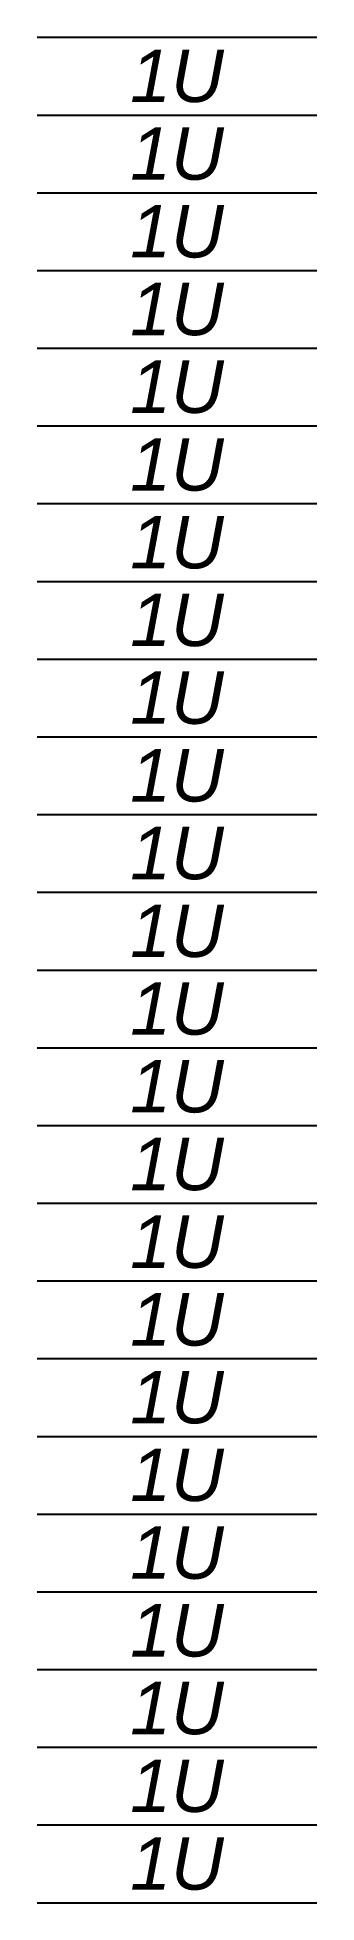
# Model space of a CAD drawing. Header units: millimetres. Extents: x -71336 to -33468, y -26189 to 22712.
# Drawn here: x -33860 to -33700, y -13253 to -12187 of the extents above; entities that cross this region are included whole.
import ezdxf

# ---------------------------------------------------------------- set-up
doc = ezdxf.new("R2010")
doc.units = ezdxf.units.MM
doc.layers.add('SC - Text', color=7, linetype='Continuous')
doc.layers.add('SC - TITLE_BLOCK', color=7, linetype='Continuous')
doc.styles.get("Standard").update_dxf_attribs({"font": 'arial.ttf', "height": 35})

msp = doc.modelspace()

# ---------------------------------------------------------------- texts
at = {"layer": 'SC - Text', "char_height": 30, "width": 641.95739, "attachment_point": 5}
for insert in [(-33780.135, -12208.792), (-33780.135, -12253.242), (-33780.135, -12297.692), (-33780.135, -12342.142), (-33780.135, -12386.592), (-33780.135, -12431.042), (-33780.135, -12475.492), (-33780.135, -12519.942), (-33780.135, -12564.392), (-33780.135, -12608.842), (-33780.135, -12653.292), (-33780.135, -12697.742), (-33780.135, -12742.192), (-33780.135, -12786.642), (-33780.135, -12831.092), (-33780.135, -12875.542), (-33780.135, -12919.992), (-33780.135, -12964.442), (-33780.135, -13008.892), (-33780.135, -13053.342), (-33780.135, -13097.792), (-33780.135, -13142.242), (-33780.135, -13186.692), (-33780.135, -13231.142)]:
    msp.add_mtext('\\pxqc;{\\f@Arial Unicode MS|b0|i1|c0|p34;1U}', dxfattribs=dict(at, insert=insert))

# ---------------------------------------------------------------- linework, layer by layer
at = {"layer": 'SC - TITLE_BLOCK'}
for p, q in [((-33859.97, -12186.567), (-33700.3, -12186.567)), ((-33859.97, -12231.017), (-33700.3, -12231.017)), ((-33859.97, -12275.467), (-33700.3, -12275.467)), ((-33859.97, -12319.917), (-33700.3, -12319.917)), ((-33859.97, -12364.367), (-33700.3, -12364.367)), ((-33859.97, -12408.817), (-33700.3, -12408.817)), ((-33859.97, -12453.267), (-33700.3, -12453.267)), ((-33859.97, -12497.717), (-33700.3, -12497.717)), ((-33859.97, -12542.167), (-33700.3, -12542.167)), ((-33859.97, -12586.617), (-33700.3, -12586.617)), ((-33859.97, -12631.067), (-33700.3, -12631.067)), ((-33859.97, -12675.517), (-33700.3, -12675.517)), ((-33859.97, -12719.967), (-33700.3, -12719.967)), ((-33859.97, -12764.417), (-33700.3, -12764.417)), ((-33859.97, -12808.867), (-33700.3, -12808.867)), ((-33859.97, -12853.317), (-33700.3, -12853.317)), ((-33859.97, -12897.767), (-33700.3, -12897.767)), ((-33859.97, -12942.217), (-33700.3, -12942.217)), ((-33859.97, -12986.667), (-33700.3, -12986.667)), ((-33859.97, -13031.117), (-33700.3, -13031.117)), ((-33859.97, -13075.567), (-33700.3, -13075.567)), ((-33859.97, -13120.017), (-33700.3, -13120.017)), ((-33859.97, -13164.467), (-33700.3, -13164.467)), ((-33859.97, -13208.917), (-33700.3, -13208.917)), ((-33859.97, -13253.367), (-33700.3, -13253.367))]:
    msp.add_line(p, q, dxfattribs=at)

msp.set_redraw_order([(e.dxf.handle, doc.entitydb.next_handle()) for e in msp.query("TEXT MTEXT ATTDEF DIMENSION ARC_DIMENSION")])  # texts and dimensions are drawn at this point

doc.saveas('drawing.dxf')
